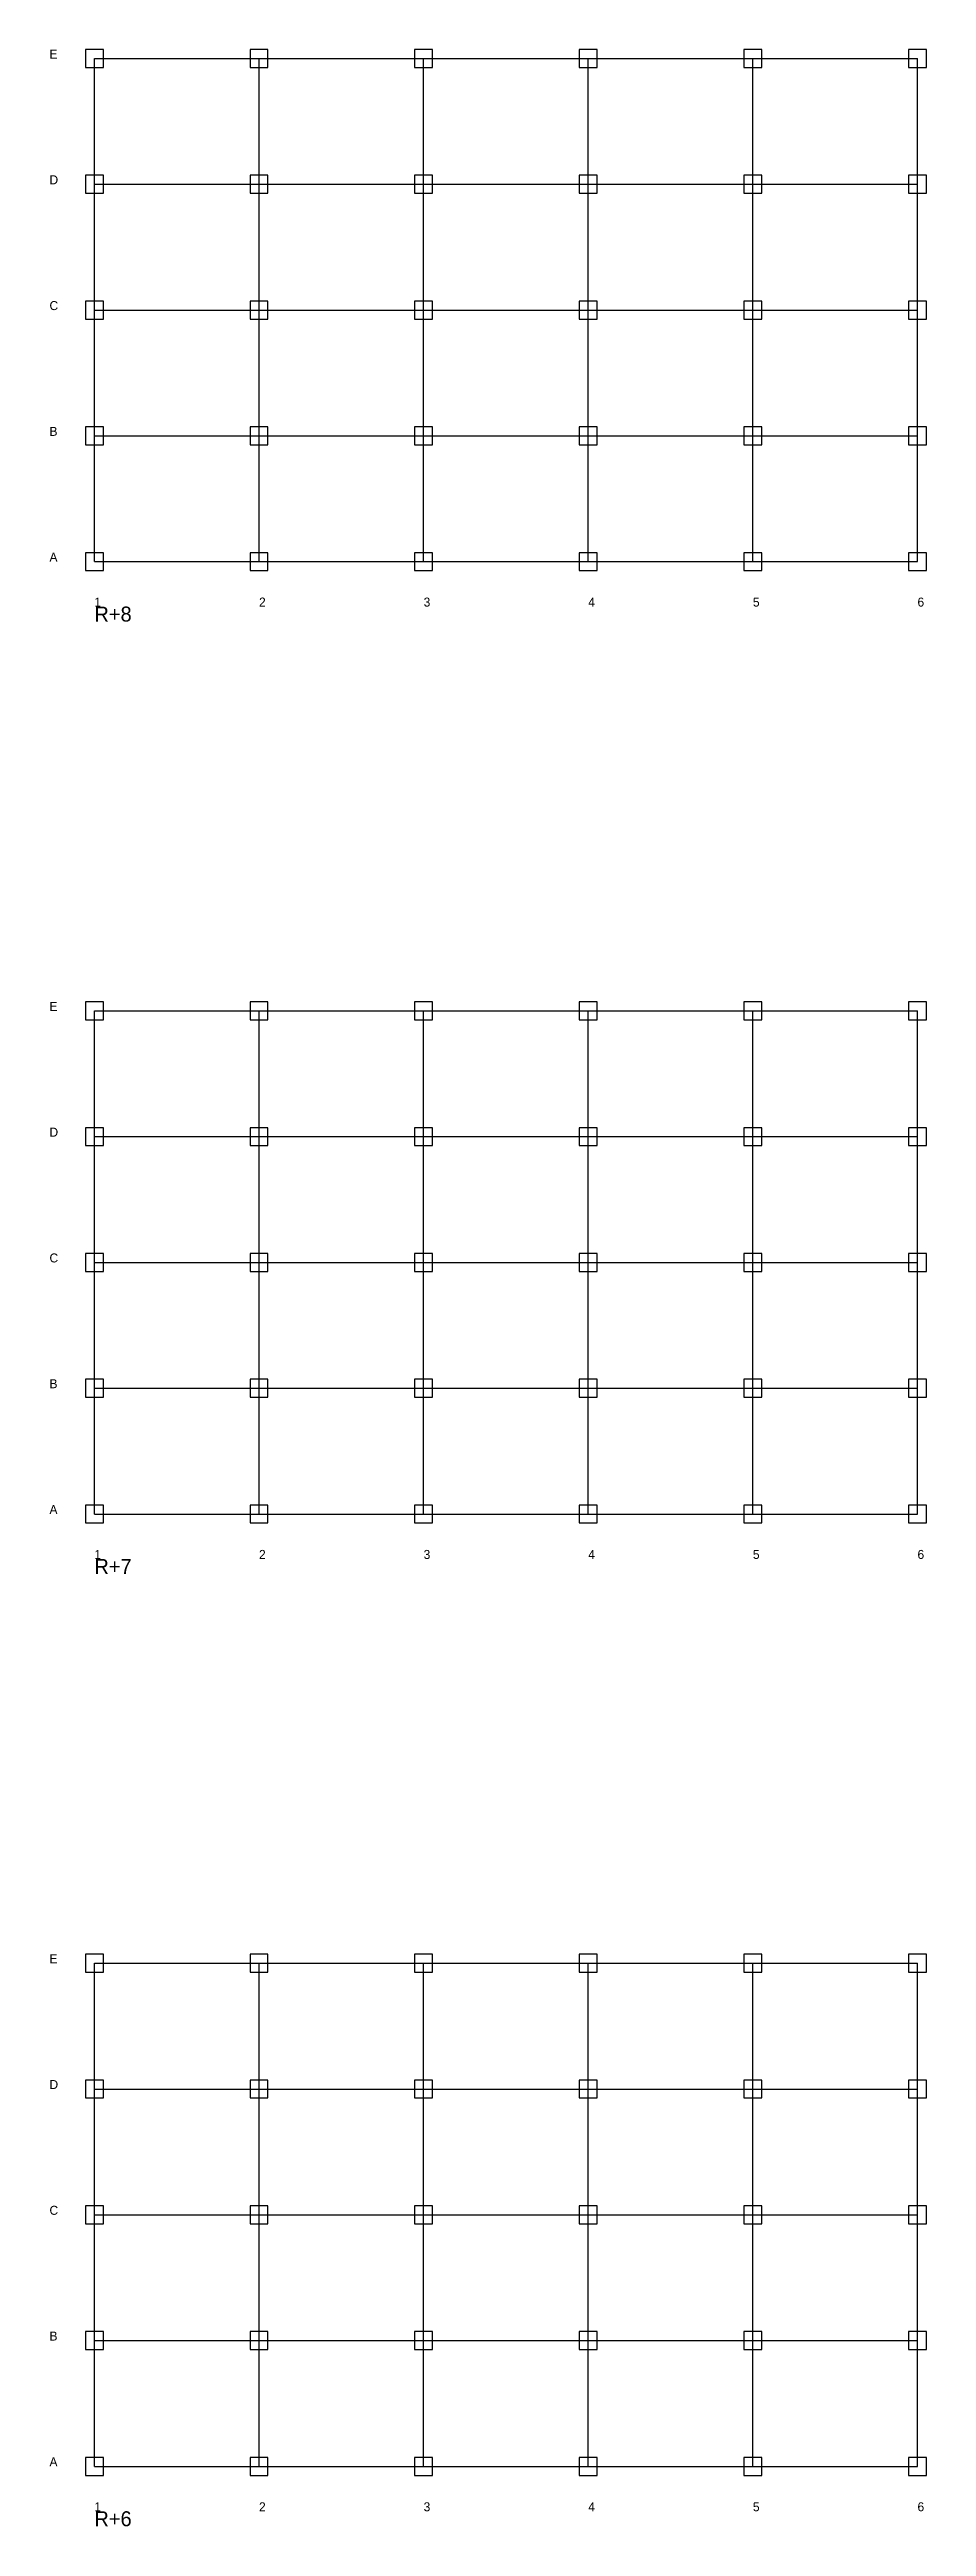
# Model space of a CAD drawing. Header units: metres. Extents: x -1499 to 27800, y -2007 to 303300.
# Drawn here: x -1499 to 27800, y 188793 to 271500 of the extents above; entities that cross this region are included whole.
import ezdxf

# ---------------------------------------------------------------- set-up
doc = ezdxf.new("R2010")
doc.units = ezdxf.units.M
for name, color, linetype in [('LEVEL_LABELS', 3, 'Continuous'), ('STR_AXES', 8, 'Continuous'), ('STR_LABELS', 2, 'Continuous'), ('STR_POTEAUX', 7, 'Continuous')]:
    doc.layers.add(name, color=color, linetype=linetype)

msp = doc.modelspace()

# ---------------------------------------------------------------- texts
at = {"layer": 'LEVEL_LABELS'}
for s, p in [('R+8', (0, 252400)), ('R+7', (0, 220600)), ('R+6', (0, 188800))]:
    msp.add_text(s, height=500, dxfattribs=at).set_placement(p)
at = {"layer": 'STR_LABELS'}
for s, p in [('E', (-1500, 271200)), ('D', (-1500, 267000)), ('C', (-1500, 262800)), ('B', (-1500, 258600)), ('A', (-1500, 254400)), ('1', (0, 252900)), ('2', (5500, 252900)), ('3', (11000, 252900)), ('4', (16500, 252900)), ('5', (22000, 252900)), ('6', (27500, 252900)), ('E', (-1500, 239400)), ('D', (-1500, 235200)), ('C', (-1500, 231000)), ('B', (-1500, 226800)), ('A', (-1500, 222600)), ('1', (0, 221100)), ('2', (5500, 221100)), ('3', (11000, 221100)), ('4', (16500, 221100)), ('5', (22000, 221100)), ('6', (27500, 221100)), ('E', (-1500, 207600)), ('D', (-1500, 203400)), ('C', (-1500, 199200)), ('B', (-1500, 195000)), ('A', (-1500, 190800)), ('1', (0, 189300)), ('2', (5500, 189300)), ('3', (11000, 189300)), ('4', (16500, 189300)), ('5', (22000, 189300)), ('6', (27500, 189300))]:
    msp.add_text(s, height=300, dxfattribs=at).set_placement(p)

# ---------------------------------------------------------------- linework, layer by layer
at = {"layer": 'STR_AXES'}
for p, q in [((0, 254400), (0, 271200)), ((0, 271200), (27500, 271200)), ((5500, 254400), (5500, 271200)), ((11000, 254400), (11000, 271200)), ((16500, 254400), (16500, 271200)), ((22000, 254400), (22000, 271200)), ((27500, 254400), (27500, 271200)), ((0, 267000), (27500, 267000)), ((0, 262800), (27500, 262800)), ((0, 258600), (27500, 258600)), ((0, 254400), (27500, 254400)), ((0, 222600), (0, 239400)), ((0, 239400), (27500, 239400)), ((5500, 222600), (5500, 239400)), ((11000, 222600), (11000, 239400)), ((16500, 222600), (16500, 239400)), ((22000, 222600), (22000, 239400)), ((27500, 222600), (27500, 239400)), ((0, 235200), (27500, 235200)), ((0, 231000), (27500, 231000)), ((0, 226800), (27500, 226800)), ((0, 222600), (27500, 222600)), ((0, 190800), (0, 207600)), ((0, 207600), (27500, 207600)), ((5500, 190800), (5500, 207600)), ((11000, 190800), (11000, 207600)), ((16500, 190800), (16500, 207600)), ((22000, 190800), (22000, 207600)), ((27500, 190800), (27500, 207600)), ((0, 203400), (27500, 203400)), ((0, 199200), (27500, 199200)), ((0, 195000), (27500, 195000)), ((0, 190800), (27500, 190800))]:
    msp.add_line(p, q, dxfattribs=at)
at = {"layer": 'STR_POTEAUX'}
for points in [[(-300, 270900), (300, 270900), (300, 271500), (-300, 271500)], [(5200, 270900), (5800, 270900), (5800, 271500), (5200, 271500)], [(10700, 270900), (11300, 270900), (11300, 271500), (10700, 271500)], [(16200, 270900), (16800, 270900), (16800, 271500), (16200, 271500)], [(21700, 270900), (22300, 270900), (22300, 271500), (21700, 271500)], [(27200, 270900), (27800, 270900), (27800, 271500), (27200, 271500)], [(-300, 266700), (300, 266700), (300, 267300), (-300, 267300)], [(5200, 266700), (5800, 266700), (5800, 267300), (5200, 267300)], [(10700, 266700), (11300, 266700), (11300, 267300), (10700, 267300)], [(16200, 266700), (16800, 266700), (16800, 267300), (16200, 267300)], [(21700, 266700), (22300, 266700), (22300, 267300), (21700, 267300)], [(27200, 266700), (27800, 266700), (27800, 267300), (27200, 267300)], [(-300, 262500), (300, 262500), (300, 263100), (-300, 263100)], [(5200, 262500), (5800, 262500), (5800, 263100), (5200, 263100)], [(10700, 262500), (11300, 262500), (11300, 263100), (10700, 263100)], [(16200, 262500), (16800, 262500), (16800, 263100), (16200, 263100)], [(21700, 262500), (22300, 262500), (22300, 263100), (21700, 263100)], [(27200, 262500), (27800, 262500), (27800, 263100), (27200, 263100)], [(-300, 258300), (300, 258300), (300, 258900), (-300, 258900)], [(5200, 258300), (5800, 258300), (5800, 258900), (5200, 258900)], [(10700, 258300), (11300, 258300), (11300, 258900), (10700, 258900)], [(16200, 258300), (16800, 258300), (16800, 258900), (16200, 258900)], [(21700, 258300), (22300, 258300), (22300, 258900), (21700, 258900)], [(27200, 258300), (27800, 258300), (27800, 258900), (27200, 258900)], [(-300, 254100), (300, 254100), (300, 254700), (-300, 254700)], [(5200, 254100), (5800, 254100), (5800, 254700), (5200, 254700)], [(10700, 254100), (11300, 254100), (11300, 254700), (10700, 254700)], [(16200, 254100), (16800, 254100), (16800, 254700), (16200, 254700)], [(21700, 254100), (22300, 254100), (22300, 254700), (21700, 254700)], [(27200, 254100), (27800, 254100), (27800, 254700), (27200, 254700)], [(-300, 239100), (300, 239100), (300, 239700), (-300, 239700)], [(5200, 239100), (5800, 239100), (5800, 239700), (5200, 239700)], [(10700, 239100), (11300, 239100), (11300, 239700), (10700, 239700)], [(16200, 239100), (16800, 239100), (16800, 239700), (16200, 239700)], [(21700, 239100), (22300, 239100), (22300, 239700), (21700, 239700)], [(27200, 239100), (27800, 239100), (27800, 239700), (27200, 239700)], [(-300, 234900), (300, 234900), (300, 235500), (-300, 235500)], [(5200, 234900), (5800, 234900), (5800, 235500), (5200, 235500)], [(10700, 234900), (11300, 234900), (11300, 235500), (10700, 235500)], [(16200, 234900), (16800, 234900), (16800, 235500), (16200, 235500)], [(21700, 234900), (22300, 234900), (22300, 235500), (21700, 235500)], [(27200, 234900), (27800, 234900), (27800, 235500), (27200, 235500)], [(-300, 230700), (300, 230700), (300, 231300), (-300, 231300)], [(5200, 230700), (5800, 230700), (5800, 231300), (5200, 231300)], [(10700, 230700), (11300, 230700), (11300, 231300), (10700, 231300)], [(16200, 230700), (16800, 230700), (16800, 231300), (16200, 231300)], [(21700, 230700), (22300, 230700), (22300, 231300), (21700, 231300)], [(27200, 230700), (27800, 230700), (27800, 231300), (27200, 231300)], [(-300, 226500), (300, 226500), (300, 227100), (-300, 227100)], [(5200, 226500), (5800, 226500), (5800, 227100), (5200, 227100)], [(10700, 226500), (11300, 226500), (11300, 227100), (10700, 227100)], [(16200, 226500), (16800, 226500), (16800, 227100), (16200, 227100)], [(21700, 226500), (22300, 226500), (22300, 227100), (21700, 227100)], [(27200, 226500), (27800, 226500), (27800, 227100), (27200, 227100)], [(-300, 222300), (300, 222300), (300, 222900), (-300, 222900)], [(5200, 222300), (5800, 222300), (5800, 222900), (5200, 222900)], [(10700, 222300), (11300, 222300), (11300, 222900), (10700, 222900)], [(16200, 222300), (16800, 222300), (16800, 222900), (16200, 222900)], [(21700, 222300), (22300, 222300), (22300, 222900), (21700, 222900)], [(27200, 222300), (27800, 222300), (27800, 222900), (27200, 222900)], [(-300, 207300), (300, 207300), (300, 207900), (-300, 207900)], [(5200, 207300), (5800, 207300), (5800, 207900), (5200, 207900)], [(10700, 207300), (11300, 207300), (11300, 207900), (10700, 207900)], [(16200, 207300), (16800, 207300), (16800, 207900), (16200, 207900)], [(21700, 207300), (22300, 207300), (22300, 207900), (21700, 207900)], [(27200, 207300), (27800, 207300), (27800, 207900), (27200, 207900)], [(-300, 203100), (300, 203100), (300, 203700), (-300, 203700)], [(5200, 203100), (5800, 203100), (5800, 203700), (5200, 203700)], [(10700, 203100), (11300, 203100), (11300, 203700), (10700, 203700)], [(16200, 203100), (16800, 203100), (16800, 203700), (16200, 203700)], [(21700, 203100), (22300, 203100), (22300, 203700), (21700, 203700)], [(27200, 203100), (27800, 203100), (27800, 203700), (27200, 203700)], [(-300, 198900), (300, 198900), (300, 199500), (-300, 199500)], [(5200, 198900), (5800, 198900), (5800, 199500), (5200, 199500)], [(10700, 198900), (11300, 198900), (11300, 199500), (10700, 199500)], [(16200, 198900), (16800, 198900), (16800, 199500), (16200, 199500)], [(21700, 198900), (22300, 198900), (22300, 199500), (21700, 199500)], [(27200, 198900), (27800, 198900), (27800, 199500), (27200, 199500)], [(-300, 194700), (300, 194700), (300, 195300), (-300, 195300)], [(5200, 194700), (5800, 194700), (5800, 195300), (5200, 195300)], [(10700, 194700), (11300, 194700), (11300, 195300), (10700, 195300)], [(16200, 194700), (16800, 194700), (16800, 195300), (16200, 195300)], [(21700, 194700), (22300, 194700), (22300, 195300), (21700, 195300)], [(27200, 194700), (27800, 194700), (27800, 195300), (27200, 195300)], [(-300, 190500), (300, 190500), (300, 191100), (-300, 191100)], [(5200, 190500), (5800, 190500), (5800, 191100), (5200, 191100)], [(10700, 190500), (11300, 190500), (11300, 191100), (10700, 191100)], [(16200, 190500), (16800, 190500), (16800, 191100), (16200, 191100)], [(21700, 190500), (22300, 190500), (22300, 191100), (21700, 191100)], [(27200, 190500), (27800, 190500), (27800, 191100), (27200, 191100)]]:
    msp.add_lwpolyline(points, close=True, dxfattribs=at)

msp.set_redraw_order([(e.dxf.handle, doc.entitydb.next_handle()) for e in msp.query("TEXT MTEXT ATTDEF DIMENSION ARC_DIMENSION")])  # texts and dimensions are drawn at this point

doc.saveas('drawing.dxf')
